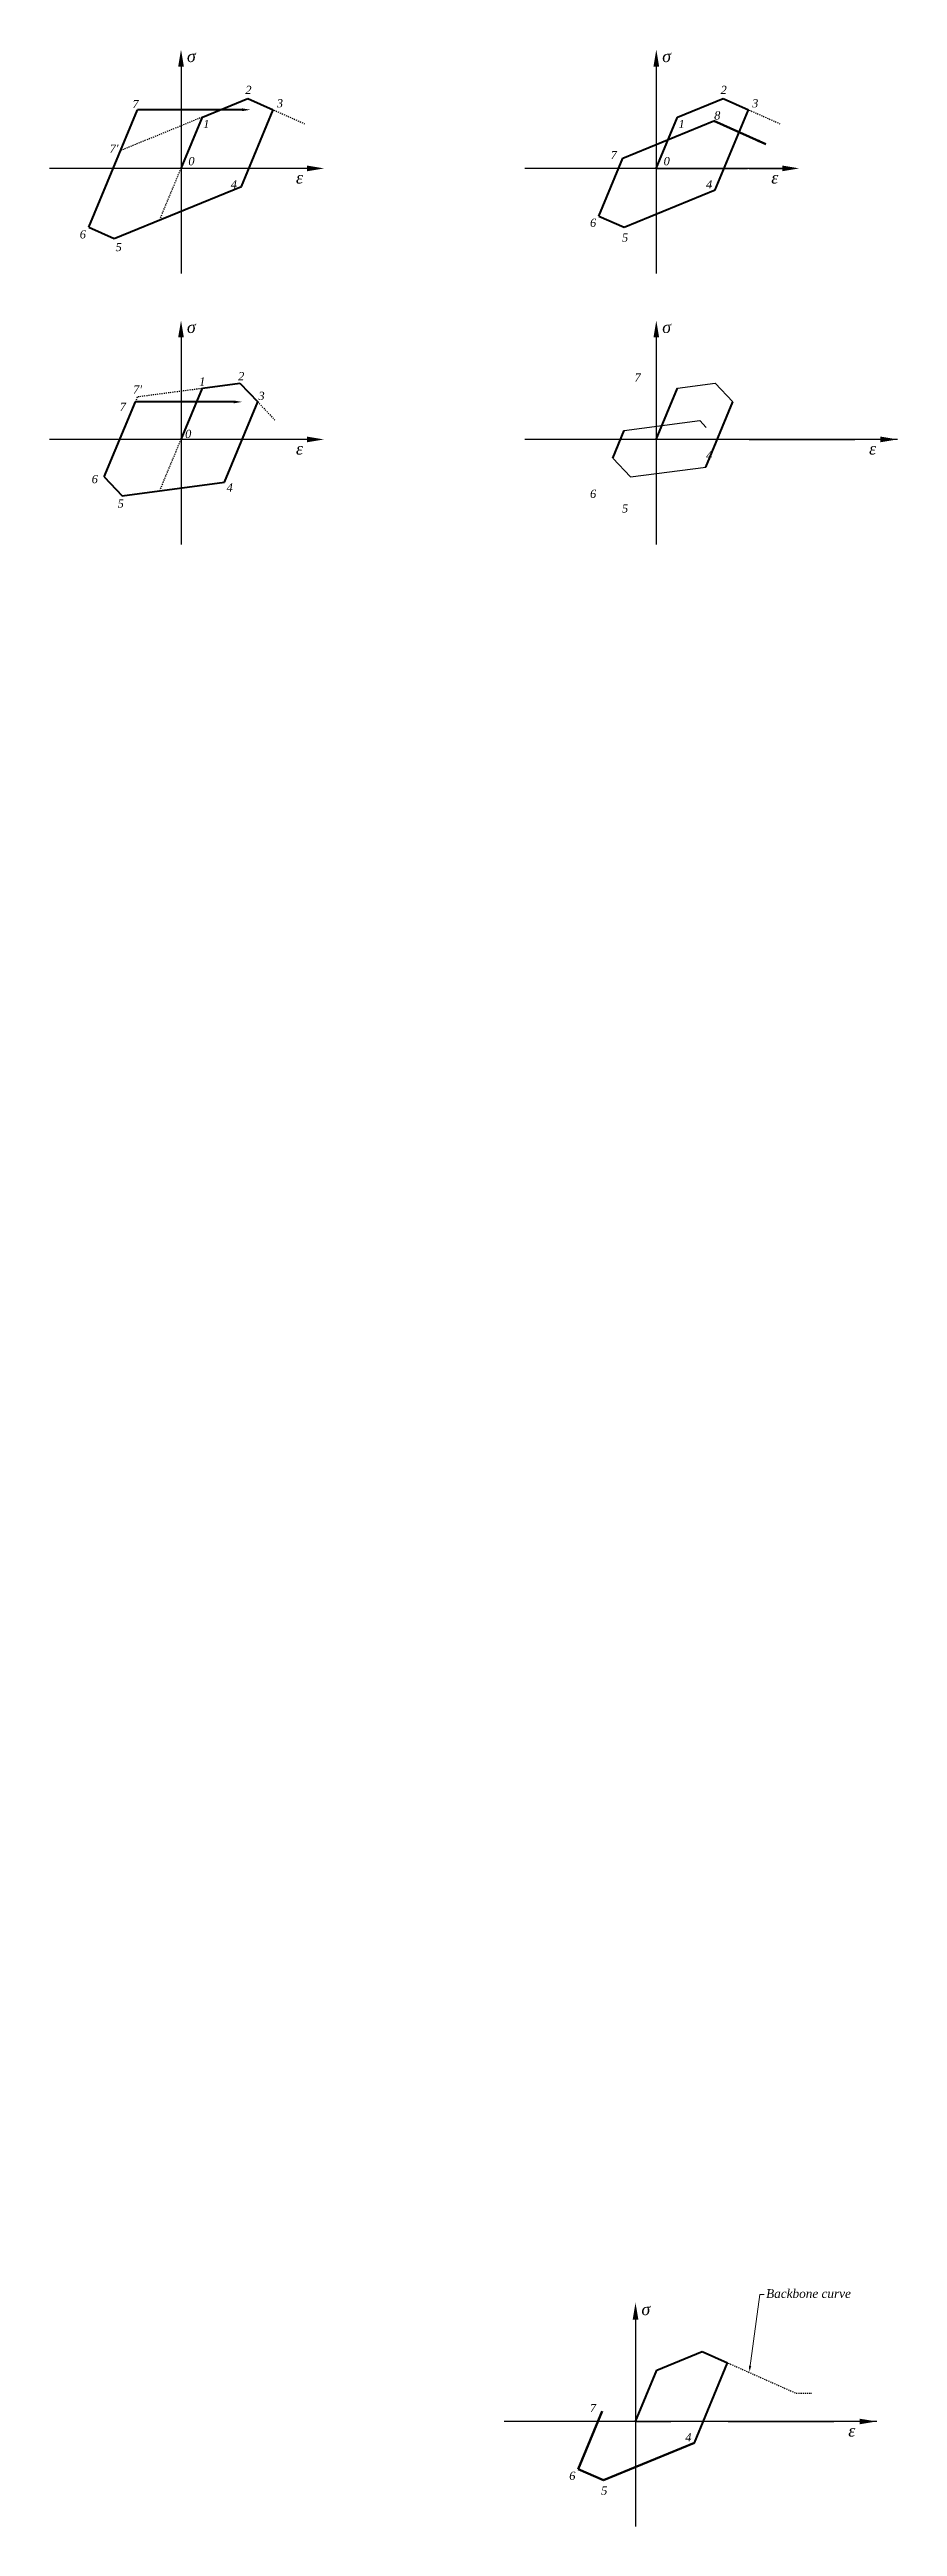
# Model space of a CAD drawing. Header units: inches. Extents: x -1038 to 587, y -1 to 567.
# Drawn here: x 509.7 to 587.2, y 110.2 to 336.5 of the extents above; entities that cross this region are included whole.
import ezdxf

# ---------------------------------------------------------------- set-up
doc = ezdxf.new("R2010")
doc.units = ezdxf.units.IN
doc.header["$MEASUREMENT"] = 0
doc.linetypes.add('DASHED2', pattern=[0.375, 0.25, -0.125])
doc.styles.get("Standard").update_dxf_attribs({"font": 'timesi.ttf', "height": 0.5})

msp = doc.modelspace()

# ---------------------------------------------------------------- texts
at = {"attachment_point": 1}
for s, width, insert, char_height in [('\\A1;{\\H1.08333x;σ}', 0.2992, (522.26, 336.46), 1), ('\\A1;{\\H1.08333x;σ}', 0.2992, (565.71, 336.46), 1), ('2', 12.5597, (527.6, 333.21), 0.75), ('2', 12.5597, (571.05, 333.21), 0.75), ('7', 12.5597, (517.28, 331.92), 0.75), ('3', 12.5597, (530.48, 331.99), 0.75), ('8', 12.5597, (570.46, 330.88), 0.75), ('3', 12.5597, (573.93, 331.99), 0.75), ('1', 12.5597, (523.75, 330.09), 0.75), ('1', 12.5597, (567.2, 330.09), 0.75), ("{\\fTimes New Roman Greek|b0|i1|c161|p18;7}'", 12.5597, (515.19, 327.84), 0.75), ('0', 12.5597, (522.39, 326.7), 0.75), ('7', 12.5597, (561, 327.26), 0.75), ('0', 12.5597, (565.84, 326.7), 0.75), ('4', 12.5597, (526.27, 324.58), 0.75), ('4', 12.5597, (526.27, 324.58), 0.75), ('4', 12.5597, (569.72, 324.58), 0.75), ('4', 12.5597, (569.72, 324.58), 0.75), ('6', 12.5597, (512.46, 320.01), 0.75), ('6', 12.5597, (559.11, 321.07), 0.75), ('5', 12.5597, (562.03, 319.72), 0.75), ('5', 12.5597, (515.74, 318.85), 0.75), ('\\A1;{\\H1.08333x;σ}', 0.2992, (522.26, 311.7), 1), ('\\A1;{\\H1.08333x;σ}', 0.2992, (565.71, 311.7), 1), ("7'", 12.5597, (517.34, 305.83), 0.75), ('1', 12.5597, (523.38, 306.56), 0.75), ('2', 12.5597, (526.94, 307.05), 0.75), ('7', 12.5597, (563.18, 306.92), 0.75), ('7', 12.5597, (516.12, 304.25), 0.75), ('3', 12.5597, (528.8, 305.25), 0.75), ('0', 12.5597, (522.1, 301.77), 0.75), ('4', 12.5597, (569.72, 299.82), 0.75), ('4', 12.5597, (569.72, 299.82), 0.75), ('6', 12.5597, (513.55, 297.64), 0.75), ('4', 12.5597, (525.89, 296.87), 0.75), ('5', 12.5597, (515.93, 295.41), 0.75), ('6', 12.5597, (559.11, 296.3), 0.75), ('5', 12.5597, (562.03, 294.96), 0.75), ('\\A1;{\\H1.08333x;σ}', 0.2992, (563.81, 130.55), 1), ('7', 12.5597, (559.1, 121.35), 0.75), ('4', 12.5597, (567.82, 118.67), 0.75), ('4', 12.5597, (567.82, 118.67), 0.75), ('6', 12.5597, (557.21, 115.16), 0.75), ('5', 12.5597, (560.13, 113.81), 0.75)]:
    msp.add_mtext_dynamic_manual_height_columns(s, width=width, gutter_width=1, heights=[0], dxfattribs=dict(at, insert=insert, char_height=char_height))
at = {"lineweight": 18, "char_height": 1, "attachment_point": 1}
for insert in [(532.23, 325.36), (575.68, 325.36), (532.23, 300.59), (584.62, 300.59), (582.72, 119.45)]:
    msp.add_mtext_dynamic_manual_height_columns('{\\H1.08333x;ε}', width=2.9259, gutter_width=1, heights=[0], dxfattribs=dict(at, insert=insert))
at = {"insert": (575.21, 131.84), "char_height": 0.8, "attachment_point": 1, "line_spacing_factor": 0.5}
msp.add_mtext_dynamic_manual_height_columns('{\\fTimes New Roman Greek|b0|i1|c161|p18;Backbone curve}', width=13.7789, gutter_width=3.75, heights=[0], dxfattribs=at)

# ---------------------------------------------------------------- linework, layer by layer
at = {"lineweight": 25}
for p, q in [((521.72, 335.25), (521.72, 316.06)), ((565.17, 335.25), (565.17, 316.06)), ((533.24, 325.66), (509.7, 325.66)), ((576.69, 325.66), (553.15, 325.66)), ((521.72, 310.49), (521.72, 291.3)), ((565.17, 310.49), (565.17, 291.3)), ((533.24, 300.89), (509.7, 300.89)), ((587.22, 300.89), (553.15, 300.89)), ((563.27, 129.34), (563.27, 110.15)), ((585.32, 119.75), (551.25, 119.75)), ((563.27, 119.75), (566.5, 119.75))]:
    msp.add_line(p, q, dxfattribs=at)
at = {"lineweight": 40}
for p, q in [((513.3, 320.29), (517.75, 331.02)), ((527.3, 331.02), (517.75, 331.02)), ((523.67, 330.35), (527.82, 332.05)), ((527.24, 324.02), (530.14, 331.02)), ((527.82, 332.05), (530.14, 331.02)), ((567.11, 330.35), (571.27, 332.05)), ((570.56, 323.7), (573.59, 331.02)), ((570.56, 323.7), (573.59, 331.02)), ((570.56, 323.7), (573.59, 331.02)), ((571.27, 332.05), (573.59, 331.02)), ((521.72, 325.66), (523.67, 330.35)), ((562.11, 326.59), (570.42, 330)), ((565.17, 325.66), (567.11, 330.35)), ((559.92, 321.31), (562.11, 326.59)), ((515.62, 319.26), (527.24, 324.02)), ((562.24, 320.29), (570.56, 323.7)), ((513.3, 320.29), (515.62, 319.26)), ((559.92, 321.31), (562.24, 320.28)), ((523.67, 305.58), (527.11, 306.04)), ((527.11, 306.04), (528.73, 304.32)), ((514.71, 297.46), (517.56, 304.32)), ((526.54, 304.32), (517.56, 304.32)), ((521.72, 300.89), (523.67, 305.58)), ((525.69, 296.98), (528.73, 304.32)), ((565.17, 300.89), (567.11, 305.58)), ((569.71, 298.37), (572.18, 304.32)), ((561.19, 299.18), (562.24, 301.7)), ((514.71, 297.46), (516.33, 295.75)), ((516.33, 295.75), (525.69, 296.98)), ((565.21, 124.44), (569.37, 126.14)), ((568.66, 117.79), (571.69, 125.11)), ((568.66, 117.79), (571.69, 125.11)), ((568.66, 117.79), (571.69, 125.11)), ((569.37, 126.14), (571.69, 125.11)), ((563.27, 119.75), (565.21, 124.44))]:
    msp.add_line(p, q, dxfattribs=at)
at = {"linetype": 'DASHED2', "lineweight": 25, "ltscale": 0.2}
for p, q in [((527.82, 332.05), (533.02, 329.74)), ((571.27, 332.05), (576.47, 329.74)), ((523.67, 330.35), (516.2, 327.29)), ((519.78, 320.97), (521.72, 325.66)), ((517.56, 304.32), (517.76, 304.8)), ((517.76, 304.8), (523.67, 305.58)), ((528.73, 304.32), (530.32, 302.64)), ((519.78, 296.2), (521.72, 300.89)), ((569.37, 126.14), (577.96, 122.33)), ((577.96, 122.33), (579.39, 122.33))]:
    msp.add_line(p, q, dxfattribs=at)
at = {"lineweight": 0}
for p, q in [((521.72, 325.66), (521.72, 328.81)), ((565.17, 325.66), (565.17, 328.81)), ((521.72, 300.89), (521.72, 304.05)), ((565.17, 300.89), (565.17, 304.05)), ((563.27, 119.75), (563.27, 122.9))]:
    msp.add_line(p, q, dxfattribs=at)
at = {"lineweight": 53}
for p, q in [((570.42, 330), (575.18, 327.89)), ((558.02, 115.4), (560.21, 120.68)), ((560.34, 114.38), (568.66, 117.79)), ((558.02, 115.4), (560.34, 114.37))]:
    msp.add_line(p, q, dxfattribs=at)
for p, q in [((565.17, 325.66), (573.5, 325.66)), ((573.65, 325.66), (576.69, 325.66)), ((567.11, 305.58), (570.56, 306.04)), ((570.56, 306.04), (572.18, 304.32)), ((562.24, 301.7), (569.14, 302.61)), ((569.14, 302.61), (569.73, 301.98)), ((561.2, 299.18), (562.81, 297.46)), ((570.75, 300.89), (570.75, 300.89)), ((573.65, 300.89), (583.31, 300.89)), ((581.35, 300.89), (581.86, 300.89)), ((562.81, 297.46), (569.71, 298.37)), ((569.71, 298.37), (569.71, 298.37)), ((571.75, 119.75), (581.41, 119.75)), ((579.46, 119.75), (579.97, 119.75))]:
    msp.add_line(p, q)
at = {"lineweight": 15}
for p, q in [((574.63, 131.35), (573.72, 124.63)), ((575.03, 131.35), (574.63, 131.35))]:
    msp.add_line(p, q, dxfattribs=at)
at = {"lineweight": 18}
for points in [[(521.46, 334.97), (521.72, 336.52), (521.98, 334.97)], [(564.91, 334.97), (565.17, 336.52), (565.43, 334.97)], [(527.3, 331.15), (528.07, 331.02), (527.3, 330.89)], [(574.53, 328.32), (575.18, 327.89), (574.42, 328.08)], [(533.24, 325.92), (534.8, 325.66), (533.24, 325.4)], [(576.69, 325.92), (578.24, 325.66), (576.69, 325.4)], [(521.46, 310.21), (521.72, 311.76), (521.98, 310.21)], [(564.91, 310.21), (565.17, 311.76), (565.43, 310.21)], [(526.54, 304.45), (527.32, 304.32), (526.54, 304.19)], [(533.24, 301.15), (534.8, 300.89), (533.24, 300.63)], [(585.66, 301.15), (587.22, 300.89), (585.66, 300.63)], [(563.01, 129.06), (563.27, 130.61), (563.53, 129.06)], [(583.76, 120), (585.32, 119.75), (583.76, 119.49)]]:
    msp.add_solid(points, dxfattribs=at)
msp.add_solid([(573.65, 124.84), (573.85, 124.81), (573.67, 124.23)])

msp.set_redraw_order([(e.dxf.handle, doc.entitydb.next_handle()) for e in msp.query("TEXT MTEXT ATTDEF DIMENSION ARC_DIMENSION")])  # texts and dimensions are drawn at this point

doc.saveas('drawing.dxf')
